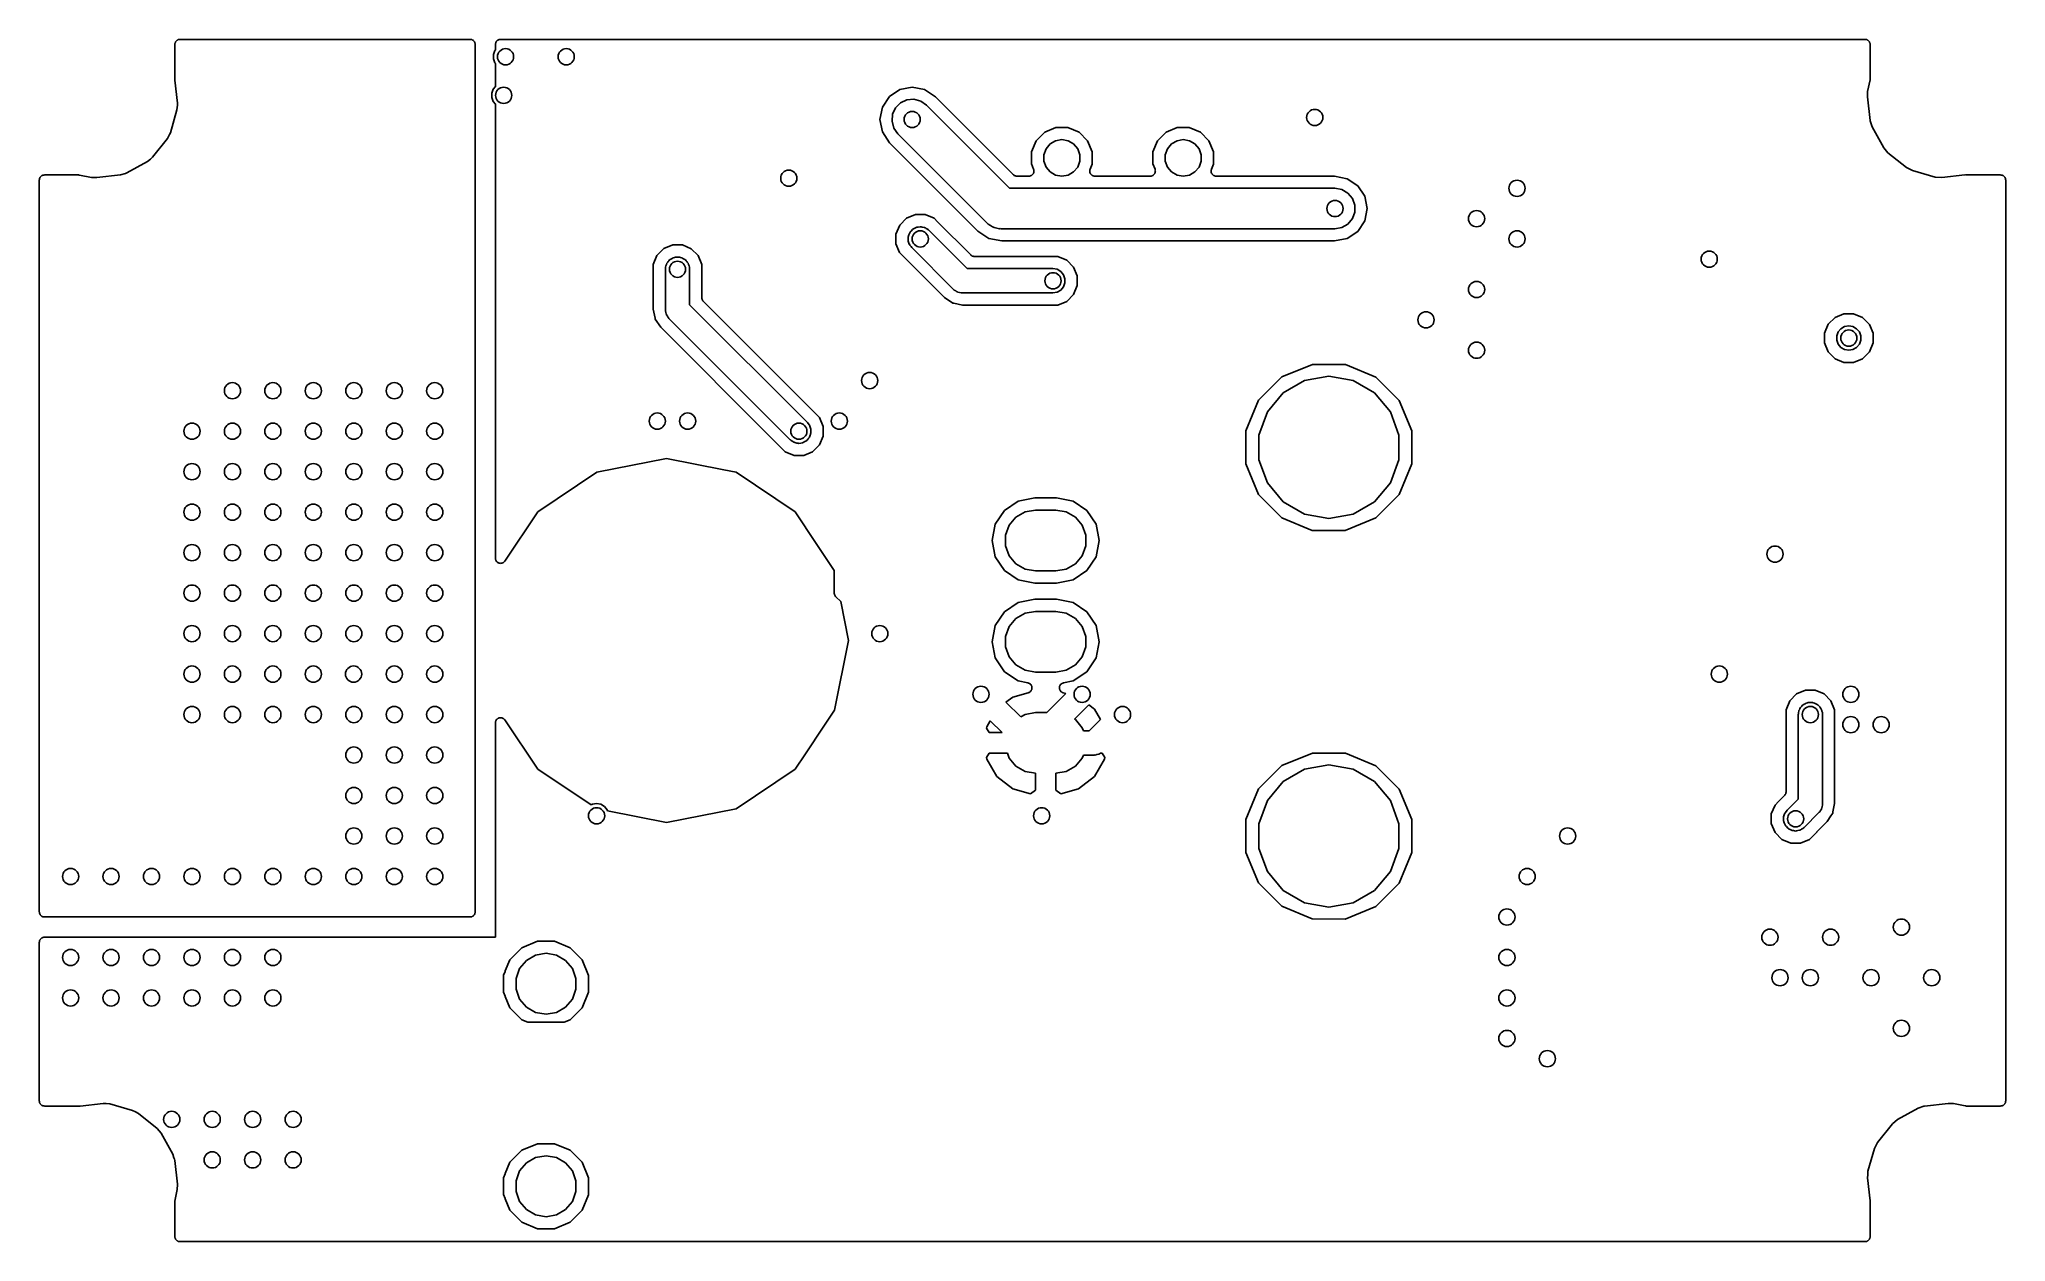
# Model space of a CAD drawing. Extents: x 110.2 to 158.8, y -100 to -70.3.
import ezdxf

# ---------------------------------------------------------------- set-up
doc = ezdxf.new("R2010")
doc.units = 0
doc.header["$MEASUREMENT"] = 0
doc.layers.add('BLACK', color=7, linetype='CONTINUOUS')

msp = doc.modelspace()

# ---------------------------------------------------------------- linework, layer by layer
at = {"layer": 'Black'}
for p, q in [((113.577, -70.4475), (113.579, -70.4365)), ((113.577, -71.3131), (113.577, -70.4475)), ((113.579, -70.4254), (113.582, -70.415)), ((113.579, -70.4365), (113.579, -70.4254)), ((113.582, -70.415), (113.584, -70.404)), ((113.584, -70.404), (113.59, -70.3944)), ((113.59, -70.3944), (113.594, -70.384)), ((113.594, -70.384), (113.601, -70.3755)), ((113.601, -70.3755), (113.606, -70.3658)), ((113.606, -70.3658), (113.615, -70.3587)), ((113.615, -70.3587), (113.622, -70.3502)), ((113.622, -70.3502), (113.632, -70.3446)), ((113.632, -70.3446), (113.64, -70.3375)), ((113.64, -70.3375), (113.651, -70.3337)), ((113.651, -70.3337), (113.66, -70.3281)), ((113.66, -70.3281), (113.671, -70.3262)), ((113.671, -70.3262), (113.682, -70.3224)), ((113.682, -70.3224), (113.693, -70.3224)), ((113.693, -70.3224), (113.704, -70.3205)), ((113.704, -70.3205), (120.873, -70.3205)), ((120.873, -70.3205), (120.884, -70.3224)), ((120.884, -70.3224), (120.895, -70.3224)), ((120.895, -70.3224), (120.905, -70.3262)), ((120.905, -70.3262), (120.916, -70.3281)), ((120.916, -70.3281), (120.926, -70.3337)), ((120.926, -70.3337), (120.936, -70.3375)), ((120.936, -70.3375), (120.945, -70.3446)), ((120.945, -70.3446), (120.955, -70.3502)), ((120.955, -70.3502), (120.962, -70.3587)), ((120.962, -70.3587), (120.97, -70.3658)), ((120.97, -70.3658), (120.976, -70.3755)), ((120.976, -70.3755), (120.983, -70.384)), ((120.983, -70.384), (120.987, -70.3944)), ((120.987, -70.3944), (120.992, -70.404)), ((120.992, -70.404), (120.994, -70.415)), ((120.994, -70.415), (120.998, -70.4254)), ((120.998, -70.4254), (120.998, -70.4365)), ((120.998, -70.4365), (121, -70.4475)), ((121, -70.4475), (121, -91.873)), ((121.5, -70.4475), (121.502, -70.4365)), ((121.5, -70.5866), (121.5, -70.4475)), ((121.502, -70.4254), (121.506, -70.415)), ((121.502, -70.4365), (121.502, -70.4254)), ((121.506, -70.415), (121.508, -70.404)), ((121.508, -70.404), (121.513, -70.3944)), ((121.513, -70.3944), (121.517, -70.384)), ((121.517, -70.384), (121.524, -70.3755)), ((121.524, -70.3755), (121.53, -70.3658)), ((121.53, -70.3658), (121.538, -70.3587)), ((121.538, -70.3587), (121.545, -70.3502)), ((121.545, -70.3502), (121.555, -70.3446)), ((121.555, -70.3446), (121.563, -70.3375)), ((121.563, -70.3375), (121.574, -70.3337)), ((121.574, -70.3337), (121.584, -70.3281)), ((121.584, -70.3281), (121.595, -70.3262)), ((121.595, -70.3262), (121.605, -70.3224)), ((121.605, -70.3224), (121.616, -70.3224)), ((121.616, -70.3224), (121.627, -70.3205)), ((121.627, -70.3205), (155.35, -70.3205)), ((155.35, -70.3205), (155.361, -70.3224)), ((155.361, -70.3224), (155.372, -70.3224)), ((155.372, -70.3224), (155.382, -70.3262)), ((155.382, -70.3262), (155.393, -70.3281)), ((155.393, -70.3281), (155.403, -70.3337)), ((155.403, -70.3337), (155.413, -70.3375)), ((155.413, -70.3375), (155.422, -70.3446)), ((155.422, -70.3446), (155.431, -70.3502)), ((155.431, -70.3502), (155.438, -70.3587)), ((155.438, -70.3587), (155.447, -70.3658)), ((155.447, -70.3658), (155.453, -70.3755)), ((155.453, -70.3755), (155.46, -70.384)), ((155.46, -70.384), (155.463, -70.3944)), ((155.463, -70.3944), (155.469, -70.404)), ((155.469, -70.404), (155.471, -70.415)), ((155.471, -70.415), (155.475, -70.4254)), ((155.475, -70.4254), (155.475, -70.4365)), ((155.475, -70.4365), (155.477, -70.4475)), ((155.477, -70.4475), (155.477, -71.2933)), ((121.453, -70.6977), (121.489, -70.5994)), ((121.453, -70.8023), (121.453, -70.6977)), ((121.489, -70.9006), (121.453, -70.8023)), ((121.489, -70.5994), (121.5, -70.5866)), ((121.5, -70.9134), (121.489, -70.9006)), ((121.5, -71.4864), (121.5, -70.9134)), ((113.578, -71.3203), (113.577, -71.3131)), ((113.578, -71.3275), (113.578, -71.3203)), ((113.643, -71.8988), (113.578, -71.3275)), ((155.474, -71.318), (155.416, -71.6096)), ((155.475, -71.3055), (155.474, -71.318)), ((155.477, -71.2933), (155.475, -71.3055)), ((113.639, -71.9446), (113.643, -71.8988)), ((121.408, -71.652), (121.444, -71.5537)), ((121.408, -71.7566), (121.408, -71.652)), ((121.444, -71.8549), (121.408, -71.7566)), ((121.444, -71.5537), (121.5, -71.4864)), ((121.5, -71.9222), (121.444, -71.8549)), ((121.5, -83.1377), (121.5, -71.9222)), ((131.236, -71.7361), (131.063, -71.9948)), ((131.495, -71.5632), (131.236, -71.7361)), ((131.39, -72.0132), (131.513, -71.8904)), ((131.8, -71.5025), (131.495, -71.5632)), ((131.513, -71.8904), (131.671, -71.817)), ((131.671, -71.817), (131.844, -71.8019)), ((132.105, -71.5632), (131.8, -71.5025)), ((131.844, -71.8019), (132.011, -71.8468)), ((132.011, -71.8468), (132.154, -71.9464)), ((132.375, -71.7432), (132.105, -71.5632)), ((134.294, -73.6628), (132.375, -71.7432)), ((155.416, -71.6812), (155.411, -71.7422)), ((155.411, -71.7422), (155.478, -72.3279)), ((155.416, -71.6707), (155.415, -71.676)), ((155.415, -71.676), (155.416, -71.6812)), ((155.416, -71.6096), (155.416, -71.6707)), ((113.467, -72.626), (113.629, -72.0593)), ((113.629, -72.0593), (113.639, -71.9446)), ((113.639, -71.9446), (113.639, -71.9446)), ((131.063, -71.9948), (131.002, -72.3)), ((131.002, -72.3), (131.063, -72.6052)), ((131.302, -72.3436), (131.317, -72.1706)), ((131.347, -72.5113), (131.302, -72.3436)), ((131.317, -72.1706), (131.39, -72.0132)), ((132.154, -71.9464), (134.207, -74)), ((155.478, -72.3279), (155.48, -72.3341)), ((155.48, -72.3341), (155.48, -72.3341)), ((155.48, -72.3341), (155.527, -72.4813)), ((113.026, -73.2306), (113.393, -72.7692)), ((113.393, -72.7692), (113.445, -72.6674)), ((113.445, -72.6674), (113.467, -72.626)), ((131.063, -72.6052), (131.243, -72.8745)), ((131.243, -72.8745), (133.425, -75.0568)), ((131.446, -72.6536), (131.347, -72.5113)), ((133.646, -74.8536), (131.446, -72.6536)), ((134.865, -72.8246), (134.75, -73.1002)), ((135.076, -72.6138), (134.865, -72.8246)), ((135.351, -72.4999), (135.076, -72.6138)), ((135.21, -72.904), (135.346, -72.8255)), ((135.346, -72.8255), (135.5, -72.7983)), ((135.65, -72.5001), (135.351, -72.4999)), ((135.5, -72.7983), (135.654, -72.8255)), ((135.925, -72.6146), (135.65, -72.5001)), ((135.654, -72.8255), (135.79, -72.904)), ((136.136, -72.8257), (135.925, -72.6146)), ((136.25, -73.1015), (136.136, -72.8257)), ((137.865, -72.8246), (137.75, -73.1002)), ((138.076, -72.6138), (137.865, -72.8246)), ((138.351, -72.4999), (138.076, -72.6138)), ((138.21, -72.904), (138.346, -72.8255)), ((138.346, -72.8255), (138.5, -72.7983)), ((138.65, -72.5001), (138.351, -72.4999)), ((138.5, -72.7983), (138.654, -72.8255)), ((138.925, -72.6146), (138.65, -72.5001)), ((138.654, -72.8255), (138.79, -72.904)), ((139.136, -72.8257), (138.925, -72.6146)), ((139.25, -73.1015), (139.136, -72.8257)), ((155.527, -72.4813), (155.812, -72.9969)), ((112.388, -73.6205), (112.903, -73.3347)), ((112.903, -73.3347), (112.971, -73.2776)), ((112.971, -73.2776), (113.026, -73.2306)), ((112.971, -73.2776), (112.971, -73.2776)), ((134.75, -73.1002), (134.75, -73.3985)), ((135.055, -73.1716), (135.109, -73.0241)), ((135.055, -73.3284), (135.055, -73.1716)), ((135.109, -73.4759), (135.055, -73.3284)), ((135.109, -73.0241), (135.21, -72.904)), ((135.79, -72.904), (135.891, -73.0241)), ((135.891, -73.0241), (135.945, -73.1716)), ((135.945, -73.3284), (135.891, -73.4759)), ((135.945, -73.1716), (135.945, -73.3284)), ((136.25, -73.3998), (136.25, -73.1015)), ((137.75, -73.1002), (137.75, -73.3985)), ((138.055, -73.1716), (138.109, -73.0241)), ((138.055, -73.3284), (138.055, -73.1716)), ((138.109, -73.4759), (138.055, -73.3284)), ((138.109, -73.0241), (138.21, -72.904)), ((138.79, -72.904), (138.891, -73.0241)), ((138.891, -73.0241), (138.945, -73.1716)), ((138.945, -73.3284), (138.891, -73.4759)), ((138.945, -73.1716), (138.945, -73.3284)), ((139.25, -73.3998), (139.25, -73.1015)), ((155.812, -72.9969), (155.917, -73.1199)), ((155.917, -73.1199), (156.378, -73.4868)), ((110.227, -73.7975), (110.229, -73.7865)), ((110.227, -91.873), (110.227, -73.7975)), ((110.229, -73.7754), (110.232, -73.765)), ((110.229, -73.7865), (110.229, -73.7754)), ((110.232, -73.765), (110.234, -73.754)), ((110.234, -73.754), (110.24, -73.7444)), ((110.24, -73.7444), (110.244, -73.734)), ((110.244, -73.734), (110.251, -73.7255)), ((110.251, -73.7255), (110.256, -73.7158)), ((110.256, -73.7158), (110.265, -73.7087)), ((110.265, -73.7087), (110.272, -73.7002)), ((110.272, -73.7002), (110.282, -73.6946)), ((110.282, -73.6946), (110.29, -73.6875)), ((110.29, -73.6875), (110.301, -73.6837)), ((110.301, -73.6837), (110.31, -73.6781)), ((110.31, -73.6781), (110.321, -73.6762)), ((110.321, -73.6762), (110.332, -73.6724)), ((110.332, -73.6724), (110.343, -73.6724)), ((110.343, -73.6724), (110.354, -73.6705)), ((110.354, -73.6705), (111.199, -73.6705)), ((111.199, -73.6705), (111.212, -73.6726)), ((111.212, -73.6726), (111.224, -73.6729)), ((111.224, -73.6729), (111.516, -73.7309)), ((111.516, -73.7309), (111.577, -73.7309)), ((111.577, -73.7309), (111.582, -73.7318)), ((111.582, -73.7318), (111.587, -73.7313)), ((111.587, -73.7313), (111.648, -73.7364)), ((111.648, -73.7364), (112.234, -73.6696)), ((112.234, -73.6696), (112.356, -73.6305)), ((112.356, -73.6305), (112.388, -73.6205)), ((112.356, -73.6305), (112.356, -73.6305)), ((134.299, -73.666), (134.294, -73.6628)), ((134.302, -73.6703), (134.299, -73.666)), ((134.317, -73.6786), (134.302, -73.6703)), ((134.33, -73.6881), (134.317, -73.6786)), ((134.336, -73.6895), (134.33, -73.6881)), ((134.341, -73.6923), (134.336, -73.6895)), ((134.357, -73.6952), (134.341, -73.6923)), ((134.373, -73.6995), (134.357, -73.6952)), ((134.378, -73.699), (134.373, -73.6995)), ((134.384, -73.7), (134.378, -73.699)), ((134.685, -73.7), (134.384, -73.7)), ((134.698, -73.6976), (134.685, -73.7)), ((134.712, -73.697), (134.698, -73.6976)), ((134.72, -73.6938), (134.712, -73.697)), ((134.728, -73.6923), (134.72, -73.6938)), ((134.74, -73.6854), (134.728, -73.6923)), ((134.753, -73.6802), (134.74, -73.6854)), ((134.75, -73.3985), (134.802, -73.5245)), ((134.759, -73.6745), (134.753, -73.6802)), ((134.766, -73.6703), (134.759, -73.6745)), ((134.775, -73.6597), (134.766, -73.6703)), ((134.785, -73.6504), (134.775, -73.6597)), ((134.789, -73.6429), (134.785, -73.6504)), ((134.795, -73.6365), (134.789, -73.6429)), ((134.799, -73.6235), (134.795, -73.6365)), ((134.806, -73.6113), (134.799, -73.6235)), ((134.802, -73.5245), (134.805, -73.538)), ((134.805, -73.538), (134.81, -73.5509)), ((134.807, -73.603), (134.806, -73.6113)), ((134.81, -73.5951), (134.807, -73.603)), ((134.81, -73.5509), (134.81, -73.5594)), ((134.81, -73.5594), (134.811, -73.5676)), ((134.811, -73.5676), (134.81, -73.5812)), ((134.81, -73.5812), (134.81, -73.5951)), ((135.21, -73.596), (135.109, -73.4759)), ((135.346, -73.6745), (135.21, -73.596)), ((135.5, -73.7017), (135.346, -73.6745)), ((135.654, -73.6745), (135.5, -73.7017)), ((135.79, -73.596), (135.654, -73.6745)), ((135.891, -73.4759), (135.79, -73.596)), ((136.189, -73.5673), (136.19, -73.5593)), ((136.19, -73.5811), (136.189, -73.5673)), ((136.19, -73.5509), (136.195, -73.5379)), ((136.19, -73.5593), (136.19, -73.5509)), ((136.19, -73.5951), (136.19, -73.5811)), ((136.193, -73.6029), (136.19, -73.5951)), ((136.194, -73.6111), (136.193, -73.6029)), ((136.201, -73.6234), (136.194, -73.6111)), ((136.195, -73.5379), (136.198, -73.5243)), ((136.198, -73.5243), (136.25, -73.3998)), ((136.205, -73.6365), (136.201, -73.6234)), ((136.211, -73.6429), (136.205, -73.6365)), ((136.215, -73.6502), (136.211, -73.6429)), ((136.225, -73.6596), (136.215, -73.6502)), ((136.234, -73.6703), (136.225, -73.6596)), ((136.241, -73.6744), (136.234, -73.6703)), ((136.247, -73.6801), (136.241, -73.6744)), ((136.26, -73.6854), (136.247, -73.6801)), ((136.272, -73.6923), (136.26, -73.6854)), ((136.28, -73.6938), (136.272, -73.6923)), ((136.288, -73.697), (136.28, -73.6938)), ((136.302, -73.6976), (136.288, -73.697)), ((136.315, -73.7), (136.302, -73.6976)), ((137.685, -73.7), (136.315, -73.7)), ((137.698, -73.6976), (137.685, -73.7)), ((137.712, -73.697), (137.698, -73.6976)), ((137.72, -73.6938), (137.712, -73.697)), ((137.728, -73.6923), (137.72, -73.6938)), ((137.74, -73.6854), (137.728, -73.6923)), ((137.753, -73.6802), (137.74, -73.6854)), ((137.75, -73.3985), (137.802, -73.5245)), ((137.759, -73.6745), (137.753, -73.6802)), ((137.766, -73.6703), (137.759, -73.6745)), ((137.775, -73.6597), (137.766, -73.6703)), ((137.785, -73.6504), (137.775, -73.6597)), ((137.789, -73.6429), (137.785, -73.6504)), ((137.795, -73.6365), (137.789, -73.6429)), ((137.799, -73.6235), (137.795, -73.6365)), ((137.806, -73.6113), (137.799, -73.6235)), ((137.802, -73.5245), (137.805, -73.538)), ((137.805, -73.538), (137.81, -73.5509)), ((137.807, -73.603), (137.806, -73.6113)), ((137.81, -73.5951), (137.807, -73.603)), ((137.81, -73.5509), (137.81, -73.5594)), ((137.81, -73.5594), (137.811, -73.5676)), ((137.811, -73.5676), (137.81, -73.5812)), ((137.81, -73.5812), (137.81, -73.5951)), ((138.21, -73.596), (138.109, -73.4759)), ((138.346, -73.6745), (138.21, -73.596)), ((138.5, -73.7017), (138.346, -73.6745)), ((138.654, -73.6745), (138.5, -73.7017)), ((138.79, -73.596), (138.654, -73.6745)), ((138.891, -73.4759), (138.79, -73.596)), ((139.189, -73.5673), (139.19, -73.5593)), ((139.19, -73.5811), (139.189, -73.5673)), ((139.19, -73.5509), (139.195, -73.5379)), ((139.19, -73.5593), (139.19, -73.5509)), ((139.19, -73.5951), (139.19, -73.5811)), ((139.193, -73.6029), (139.19, -73.5951)), ((139.194, -73.6111), (139.193, -73.6029)), ((139.201, -73.6234), (139.194, -73.6111)), ((139.195, -73.5379), (139.198, -73.5243)), ((139.198, -73.5243), (139.25, -73.3998)), ((139.205, -73.6365), (139.201, -73.6234)), ((139.211, -73.6429), (139.205, -73.6365)), ((139.215, -73.6502), (139.211, -73.6429)), ((139.225, -73.6596), (139.215, -73.6502)), ((139.234, -73.6703), (139.225, -73.6596)), ((139.241, -73.6744), (139.234, -73.6703)), ((139.247, -73.6801), (139.241, -73.6744)), ((139.26, -73.6854), (139.247, -73.6801)), ((139.272, -73.6923), (139.26, -73.6854)), ((139.28, -73.6938), (139.272, -73.6923)), ((139.288, -73.697), (139.28, -73.6938)), ((139.302, -73.6976), (139.288, -73.697)), ((139.315, -73.7), (139.302, -73.6976)), ((142.237, -73.7), (139.315, -73.7)), ((142.555, -73.7632), (142.237, -73.7)), ((142.814, -73.9361), (142.555, -73.7632)), ((156.378, -73.4868), (156.407, -73.5018)), ((156.407, -73.5018), (156.407, -73.5018)), ((156.407, -73.5018), (156.521, -73.5606)), ((156.521, -73.5606), (157.088, -73.7231)), ((157.088, -73.7231), (157.091, -73.7233)), ((157.091, -73.7233), (157.091, -73.7233)), ((157.091, -73.7233), (157.248, -73.7364)), ((157.248, -73.7364), (157.82, -73.6713)), ((157.82, -73.6713), (157.827, -73.6717)), ((157.827, -73.6717), (157.834, -73.6705)), ((157.834, -73.6705), (158.7, -73.6705)), ((158.7, -73.6705), (158.711, -73.6724)), ((158.711, -73.6724), (158.722, -73.6724)), ((158.722, -73.6724), (158.732, -73.6762)), ((158.732, -73.6762), (158.743, -73.6781)), ((158.743, -73.6781), (158.753, -73.6837)), ((158.753, -73.6837), (158.763, -73.6875)), ((158.763, -73.6875), (158.772, -73.6946)), ((158.772, -73.6946), (158.781, -73.7002)), ((158.781, -73.7002), (158.788, -73.7087)), ((158.788, -73.7087), (158.797, -73.7158)), ((158.797, -73.7158), (158.803, -73.7255)), ((158.803, -73.7255), (158.81, -73.734)), ((158.81, -73.734), (158.813, -73.7444)), ((158.813, -73.7444), (158.819, -73.754)), ((158.819, -73.754), (158.821, -73.765)), ((158.821, -73.765), (158.825, -73.7754)), ((158.825, -73.7754), (158.825, -73.7865)), ((158.825, -73.7865), (158.827, -73.7975)), ((158.827, -73.7975), (158.827, -96.5435)), ((134.207, -74), (142.25, -74)), ((142.25, -74), (142.421, -74.0302)), ((142.421, -74.0302), (142.571, -74.117)), ((142.571, -74.117), (142.683, -74.25)), ((142.683, -74.25), (142.742, -74.4132)), ((142.987, -74.1948), (142.814, -73.9361)), ((143.048, -74.5), (142.987, -74.1948)), ((131.661, -74.741), (131.492, -74.9097)), ((131.881, -74.6499), (131.661, -74.741)), ((132, -74.65), (131.881, -74.6499)), ((132.12, -74.6501), (132, -74.65)), ((132, -74.65), (132, -74.65)), ((132.34, -74.7416), (132.12, -74.6501)), ((132.424, -74.8257), (132.34, -74.7416)), ((133.246, -75.6474), (132.424, -74.8257)), ((132.424, -74.8257), (132.424, -74.8257)), ((132.424, -74.8257), (132.424, -74.8257)), ((142.683, -74.75), (142.571, -74.883)), ((142.742, -74.5868), (142.683, -74.75)), ((142.742, -74.4132), (142.742, -74.5868)), ((142.814, -75.0639), (142.987, -74.8052)), ((142.987, -74.8052), (143.048, -74.5)), ((131.492, -74.9097), (131.4, -75.1301)), ((131.4, -75.1301), (131.4, -75.3688)), ((131.701, -75.2761), (131.703, -75.25)), ((131.703, -75.2847), (131.701, -75.2761)), ((131.703, -75.1977), (131.709, -75.1812)), ((131.703, -75.25), (131.703, -75.1977)), ((131.703, -75.3023), (131.703, -75.2847)), ((131.721, -75.3514), (131.703, -75.3023)), ((131.709, -75.1812), (131.71, -75.1724)), ((131.71, -75.1724), (131.721, -75.1486)), ((131.721, -75.1486), (131.739, -75.0994)), ((131.739, -75.0994), (131.751, -75.0859)), ((131.751, -75.0859), (131.754, -75.0779)), ((131.754, -75.0779), (131.773, -75.0594)), ((131.773, -75.0594), (131.806, -75.0193)), ((131.806, -75.0193), (131.822, -75.0105)), ((131.822, -75.0105), (131.828, -75.0043)), ((131.828, -75.0043), (131.852, -74.9932)), ((131.852, -74.9932), (131.897, -74.967)), ((131.897, -74.967), (131.914, -74.964)), ((131.914, -74.964), (131.922, -74.9602)), ((131.922, -74.9602), (131.948, -74.9579)), ((131.948, -74.9579), (132, -74.9489)), ((132, -74.9489), (132.017, -74.9519)), ((132.017, -74.9519), (132.026, -74.9511)), ((132.026, -74.9511), (132.051, -74.9579)), ((132.051, -74.9579), (132.103, -74.967)), ((132.103, -74.967), (132.118, -74.9758)), ((132.118, -74.9758), (132.127, -74.9781)), ((132.127, -74.9781), (132.148, -74.9932)), ((132.148, -74.9932), (132.194, -75.0193)), ((132.194, -75.0193), (132.205, -75.0328)), ((132.205, -75.0328), (132.212, -75.0379)), ((132.212, -75.0379), (133.159, -75.9846)), ((133.425, -75.0568), (133.695, -75.2368)), ((133.664, -74.8662), (133.646, -74.8536)), ((133.679, -74.883), (133.664, -74.8662)), ((133.735, -74.9157), (133.679, -74.883)), ((133.695, -75.2368), (134.013, -75.3)), ((133.789, -74.9532), (133.735, -74.9157)), ((133.81, -74.9588), (133.789, -74.9532)), ((133.829, -74.9698), (133.81, -74.9588)), ((133.893, -74.9812), (133.829, -74.9698)), ((133.956, -74.9981), (133.893, -74.9812)), ((133.978, -74.9962), (133.956, -74.9981)), ((134, -75), (133.978, -74.9962)), ((142.25, -75), (134, -75)), ((134.013, -75.3), (142.237, -75.3)), ((142.237, -75.3), (142.555, -75.2368)), ((142.421, -74.9698), (142.25, -75)), ((142.571, -74.883), (142.421, -74.9698)), ((142.555, -75.2368), (142.814, -75.0639)), ((125.492, -75.6597), (125.4, -75.8801)), ((125.661, -75.491), (125.492, -75.6597)), ((125.881, -75.3999), (125.661, -75.491)), ((125.76, -75.8243), (125.77, -75.8072)), ((125.77, -75.8072), (125.785, -75.7945)), ((125.785, -75.7945), (125.806, -75.7693)), ((125.806, -75.7693), (125.835, -75.7529)), ((125.835, -75.7529), (125.85, -75.7402)), ((125.85, -75.7402), (125.869, -75.7334)), ((125.869, -75.7334), (125.897, -75.717)), ((126.12, -75.4001), (125.881, -75.3999)), ((125.897, -75.717), (125.929, -75.7113)), ((125.929, -75.7113), (125.948, -75.7046)), ((125.948, -75.7046), (125.968, -75.7046)), ((125.968, -75.7046), (126, -75.6989)), ((126, -75.6989), (126.032, -75.7046)), ((126.032, -75.7046), (126.052, -75.7046)), ((126.052, -75.7046), (126.071, -75.7113)), ((126.071, -75.7113), (126.103, -75.717)), ((126.103, -75.717), (126.131, -75.7334)), ((126.34, -75.4916), (126.12, -75.4001)), ((126.131, -75.7334), (126.15, -75.7402)), ((126.15, -75.7402), (126.165, -75.7529)), ((126.165, -75.7529), (126.194, -75.7693)), ((126.194, -75.7693), (126.215, -75.7945)), ((126.215, -75.7945), (126.23, -75.8072)), ((126.23, -75.8072), (126.24, -75.8243)), ((126.509, -75.6606), (126.34, -75.4916)), ((126.6, -75.8812), (126.509, -75.6606)), ((131.4, -75.3688), (131.491, -75.5894)), ((131.491, -75.5894), (131.674, -75.7726)), ((131.674, -75.7726), (131.674, -75.7726)), ((131.674, -75.7726), (131.674, -75.7726)), ((131.674, -75.7726), (131.677, -75.7759)), ((131.677, -75.7759), (131.678, -75.7763)), ((131.678, -75.7763), (132.601, -76.7)), ((131.728, -75.3768), (131.721, -75.3514)), ((131.733, -75.384), (131.728, -75.3768)), ((131.739, -75.4006), (131.733, -75.384)), ((131.773, -75.4406), (131.739, -75.4006)), ((131.788, -75.4621), (131.773, -75.4406)), ((132.822, -76.4967), (131.788, -75.4621)), ((133.25, -75.6506), (133.246, -75.6474)), ((133.254, -75.6549), (133.25, -75.6506)), ((133.268, -75.6632), (133.254, -75.6549)), ((133.282, -75.6727), (133.268, -75.6632)), ((133.287, -75.6741), (133.282, -75.6727)), ((133.292, -75.6769), (133.287, -75.6741)), ((133.309, -75.6798), (133.292, -75.6769)), ((133.325, -75.6841), (133.309, -75.6798)), ((133.33, -75.6836), (133.325, -75.6841)), ((133.336, -75.6846), (133.33, -75.6836)), ((135.135, -75.6846), (133.336, -75.6846)), ((135.136, -75.6844), (135.135, -75.6846)), ((135.141, -75.6845), (135.136, -75.6844)), ((135.4, -75.6847), (135.141, -75.6845)), ((135.141, -75.6845), (135.141, -75.6845)), ((135.141, -75.6845), (135.141, -75.6845)), ((135.62, -75.7762), (135.4, -75.6847)), ((135.789, -75.9451), (135.62, -75.7762)), ((125.4, -75.8801), (125.4, -76.1388)), ((125.4, -76.1388), (125.4, -76.1389)), ((125.4, -76.1389), (125.4, -76.1389)), ((125.4, -76.1389), (125.4, -76.1436)), ((125.4, -76.1436), (125.4, -76.1443)), ((125.4, -76.1443), (125.4, -76.9875)), ((125.7, -76), (125.703, -75.9806)), ((125.7, -77), (125.7, -76)), ((125.703, -75.9477), (125.715, -75.9168)), ((125.703, -75.9806), (125.703, -75.9477)), ((125.715, -75.9168), (125.718, -75.8974)), ((125.718, -75.8974), (125.728, -75.8803)), ((125.728, -75.8803), (125.739, -75.8494)), ((125.739, -75.8494), (125.76, -75.8243)), ((126.24, -75.8243), (126.261, -75.8494)), ((126.261, -75.8494), (126.272, -75.8803)), ((126.272, -75.8803), (126.282, -75.8974)), ((126.282, -75.8974), (126.285, -75.9168)), ((126.285, -75.9168), (126.297, -75.9477)), ((126.297, -75.9477), (126.297, -75.9806)), ((126.297, -75.9806), (126.3, -76)), ((126.3, -76), (126.3, -76.8757)), ((126.6, -76.0005), (126.6, -75.8812)), ((126.6, -76.0006), (126.6, -76.0005)), ((126.6, -76.6989), (126.6, -76.0006)), ((126.6, -76.0006), (126.6, -76.0006)), ((133.159, -75.9846), (135.273, -75.9846)), ((135.273, -75.9846), (135.28, -75.9834)), ((135.28, -75.9834), (135.383, -76.0016)), ((135.383, -76.0016), (135.473, -76.0539)), ((135.473, -76.0539), (135.54, -76.134)), ((135.54, -76.134), (135.576, -76.2323)), ((135.576, -76.2323), (135.576, -76.3369)), ((135.88, -76.1657), (135.789, -75.9451)), ((135.88, -76.4044), (135.88, -76.1657)), ((126.601, -76.7044), (126.6, -76.6989)), ((126.6, -76.7099), (126.601, -76.7044)), ((126.605, -76.726), (126.6, -76.7099)), ((126.608, -76.7423), (126.605, -76.726)), ((126.61, -76.7471), (126.608, -76.7423)), ((126.612, -76.7525), (126.61, -76.7471)), ((126.621, -76.7661), (126.612, -76.7525)), ((126.63, -76.7805), (126.621, -76.7661)), ((126.634, -76.7841), (126.63, -76.7805)), ((126.637, -76.7887), (126.634, -76.7841)), ((132.601, -76.7), (132.806, -76.8366)), ((132.833, -76.5043), (132.822, -76.4967)), ((132.842, -76.5144), (132.833, -76.5043)), ((132.876, -76.534), (132.842, -76.5144)), ((132.908, -76.5565), (132.876, -76.534)), ((132.921, -76.5599), (132.908, -76.5565)), ((132.932, -76.5665), (132.921, -76.5599)), ((132.971, -76.5733), (132.932, -76.5665)), ((133.008, -76.5834), (132.971, -76.5733)), ((133.022, -76.5823), (133.008, -76.5834)), ((133.035, -76.5846), (133.022, -76.5823)), ((135.273, -76.5846), (133.035, -76.5846)), ((135.28, -76.5857), (135.273, -76.5846)), ((135.383, -76.5676), (135.28, -76.5857)), ((135.473, -76.5153), (135.383, -76.5676)), ((135.54, -76.4351), (135.473, -76.5153)), ((135.576, -76.3369), (135.54, -76.4351)), ((135.619, -76.7935), (135.788, -76.6249)), ((135.788, -76.6249), (135.88, -76.4044)), ((125.4, -76.9875), (125.444, -77.2073)), ((125.444, -77.2073), (125.444, -77.2073)), ((125.444, -77.2073), (125.448, -77.2287)), ((125.448, -77.2287), (125.585, -77.4331)), ((125.702, -77.013), (125.7, -77)), ((125.701, -77.0261), (125.702, -77.013)), ((125.711, -77.064), (125.701, -77.0261)), ((125.718, -77.1026), (125.711, -77.064)), ((125.725, -77.114), (125.718, -77.1026)), ((125.728, -77.1268), (125.725, -77.114)), ((125.751, -77.1589), (125.728, -77.1268)), ((125.77, -77.1928), (125.751, -77.1589)), ((125.78, -77.2013), (125.77, -77.1928)), ((125.788, -77.2121), (125.78, -77.2013)), ((128.788, -80.2121), (125.788, -77.2121)), ((126.3, -76.8757), (129.212, -79.7879)), ((127.782, -77.9338), (126.637, -76.7887)), ((132.806, -76.8366), (132.827, -76.8409)), ((132.827, -76.8409), (133.047, -76.8846)), ((133.047, -76.8846), (135.279, -76.8846)), ((135.279, -76.8846), (135.279, -76.8846)), ((135.279, -76.8846), (135.279, -76.8846)), ((135.279, -76.8846), (135.398, -76.8847)), ((135.398, -76.8847), (135.619, -76.7935)), ((154.611, -77.191), (154.442, -77.3597)), ((154.831, -77.0999), (154.611, -77.191)), ((155.07, -77.1001), (154.831, -77.0999)), ((155.29, -77.1916), (155.07, -77.1001)), ((155.459, -77.3606), (155.29, -77.1916)), ((125.585, -77.4331), (128.276, -80.1243)), ((154.442, -77.3597), (154.35, -77.5801)), ((154.35, -77.5801), (154.35, -77.8188)), ((154.653, -77.6477), (154.689, -77.5494)), ((154.653, -77.7523), (154.653, -77.6477)), ((154.689, -77.8506), (154.653, -77.7523)), ((154.689, -77.5494), (154.756, -77.4693)), ((154.756, -77.4693), (154.847, -77.417)), ((154.847, -77.417), (154.95, -77.3989)), ((154.95, -77.3989), (155.053, -77.417)), ((155.053, -77.417), (155.144, -77.4693)), ((155.144, -77.4693), (155.211, -77.5494)), ((155.211, -77.5494), (155.247, -77.6477)), ((155.247, -77.7523), (155.211, -77.8506)), ((155.247, -77.6477), (155.247, -77.7523)), ((155.55, -77.5812), (155.459, -77.3606)), ((155.55, -77.8199), (155.55, -77.5812)), ((129.124, -79.2757), (127.782, -77.9338)), ((127.782, -77.9338), (127.782, -77.9338)), ((154.35, -77.8188), (154.441, -78.0394)), ((154.441, -78.0394), (154.61, -78.2084)), ((154.61, -78.2084), (154.83, -78.2999)), ((154.756, -77.9307), (154.689, -77.8506)), ((154.847, -77.983), (154.756, -77.9307)), ((154.95, -78.0011), (154.847, -77.983)), ((155.053, -77.983), (154.95, -78.0011)), ((155.144, -77.9307), (155.053, -77.983)), ((155.069, -78.3001), (155.289, -78.209)), ((155.211, -77.8506), (155.144, -77.9307)), ((155.289, -78.209), (155.458, -78.0403)), ((155.458, -78.0403), (155.55, -77.8199)), ((140.94, -78.6611), (140.363, -79.2373)), ((141.694, -78.3496), (140.94, -78.6611)), ((141.499, -78.7493), (142.1, -78.6433)), ((142.51, -78.3504), (141.694, -78.3496)), ((142.1, -78.6433), (142.701, -78.7493)), ((143.263, -78.6631), (142.51, -78.3504)), ((143.839, -79.2403), (143.263, -78.6631)), ((154.83, -78.2999), (155.069, -78.3001)), ((140.579, -79.5217), (140.971, -79.0543)), ((140.971, -79.0543), (141.499, -78.7493)), ((142.701, -78.7493), (143.229, -79.0543)), ((143.229, -79.0543), (143.621, -79.5217)), ((129.322, -79.4737), (129.124, -79.2757)), ((129.323, -79.4741), (129.322, -79.4737)), ((129.326, -79.4775), (129.323, -79.4741)), ((129.509, -79.6606), (129.326, -79.4775)), ((129.326, -79.4775), (129.326, -79.4775)), ((129.326, -79.4775), (129.326, -79.4775)), ((129.6, -79.8812), (129.509, -79.6606)), ((140.363, -79.2373), (140.05, -79.9904)), ((140.37, -80.095), (140.579, -79.5217)), ((143.621, -79.5217), (143.83, -80.095)), ((144.15, -79.994), (143.839, -79.2403)), ((128.276, -80.1243), (128.276, -80.1243)), ((128.276, -80.1243), (128.575, -80.4238)), ((129.212, -79.7879), (129.227, -79.8094)), ((129.227, -79.8094), (129.261, -79.8494)), ((129.246, -80.1721), (129.227, -80.1906)), ((129.249, -80.1641), (129.246, -80.1721)), ((129.261, -80.1506), (129.249, -80.1641)), ((129.261, -79.8494), (129.267, -79.866)), ((129.279, -80.1014), (129.261, -80.1506)), ((129.267, -79.866), (129.272, -79.8732)), ((129.272, -79.8732), (129.279, -79.8986)), ((129.279, -79.8986), (129.297, -79.9477)), ((129.29, -80.0776), (129.279, -80.1014)), ((129.291, -80.0688), (129.29, -80.0776)), ((129.297, -80.0523), (129.291, -80.0688)), ((129.297, -79.9477), (129.297, -79.9653)), ((129.297, -79.9653), (129.299, -79.9739)), ((129.299, -79.9739), (129.297, -80)), ((129.297, -80), (129.297, -80.0523)), ((129.508, -80.3403), (129.6, -80.1199)), ((129.6, -80.1199), (129.6, -79.8812)), ((140.05, -79.9904), (140.05, -80.806)), ((140.37, -80.705), (140.37, -80.095)), ((143.83, -80.095), (143.83, -80.705)), ((144.15, -80.8096), (144.15, -79.994)), ((125.727, -80.673), (124.006, -81.0153)), ((127.148, -80.9557), (125.727, -80.673)), ((128.575, -80.4238), (128.575, -80.4239)), ((128.575, -80.4239), (128.575, -80.4239)), ((128.575, -80.4239), (128.66, -80.5084)), ((128.66, -80.5084), (128.88, -80.5999)), ((128.795, -80.2172), (128.788, -80.2121)), ((128.806, -80.2307), (128.795, -80.2172)), ((128.852, -80.2568), (128.806, -80.2307)), ((128.873, -80.2719), (128.852, -80.2568)), ((128.882, -80.2742), (128.873, -80.2719)), ((128.88, -80.5999), (129, -80.6)), ((128.897, -80.283), (128.882, -80.2742)), ((128.949, -80.2921), (128.897, -80.283)), ((128.974, -80.2989), (128.949, -80.2921)), ((128.983, -80.2981), (128.974, -80.2989)), ((129, -80.3011), (128.983, -80.2981)), ((129.052, -80.2921), (129, -80.3011)), ((129, -80.6), (129, -80.6)), ((129, -80.6), (129.119, -80.6001)), ((129.078, -80.2898), (129.052, -80.2921)), ((129.086, -80.286), (129.078, -80.2898)), ((129.103, -80.283), (129.086, -80.286)), ((129.148, -80.2568), (129.103, -80.283)), ((129.119, -80.6001), (129.339, -80.509)), ((129.172, -80.2457), (129.148, -80.2568)), ((129.178, -80.2395), (129.172, -80.2457)), ((129.194, -80.2307), (129.178, -80.2395)), ((129.227, -80.1906), (129.194, -80.2307)), ((129.339, -80.509), (129.508, -80.3403)), ((124.006, -81.0153), (122.546, -81.9902)), ((127.448, -81.0153), (127.148, -80.9557)), ((128.907, -81.9902), (127.448, -81.0153)), ((140.05, -80.806), (140.361, -81.5597)), ((140.579, -81.2783), (140.37, -80.705)), ((143.83, -80.705), (143.621, -81.2783)), ((143.837, -81.5627), (144.15, -80.8096)), ((140.361, -81.5597), (140.937, -82.1369)), ((140.971, -81.7457), (140.579, -81.2783)), ((143.621, -81.2783), (143.229, -81.7457)), ((143.26, -82.1389), (143.837, -81.5627)), ((122.546, -81.9902), (121.733, -83.2083)), ((129.428, -82.7706), (128.907, -81.9902)), ((134.081, -81.9593), (133.854, -82.2991)), ((134.421, -81.7322), (134.081, -81.9593)), ((134.197, -82.325), (134.364, -82.1255)), ((134.364, -82.1255), (134.59, -81.9952)), ((134.835, -81.65), (134.421, -81.7322)), ((134.59, -81.9952), (134.846, -81.95)), ((135.365, -81.65), (134.835, -81.65)), ((134.846, -81.95), (135.354, -81.95)), ((135.354, -81.95), (135.61, -81.9952)), ((135.779, -81.7322), (135.365, -81.65)), ((135.61, -81.9952), (135.836, -82.1255)), ((136.119, -81.9593), (135.779, -81.7322)), ((135.836, -82.1255), (136.003, -82.325)), ((136.346, -82.2991), (136.119, -81.9593)), ((141.499, -82.0507), (140.971, -81.7457)), ((142.1, -82.1567), (141.499, -82.0507)), ((142.701, -82.0507), (142.1, -82.1567)), ((143.229, -81.7457), (142.701, -82.0507)), ((133.854, -82.2991), (133.775, -82.7)), ((134.108, -82.5698), (134.197, -82.325)), ((134.108, -82.8302), (134.108, -82.5698)), ((136.003, -82.325), (136.092, -82.5698)), ((136.092, -82.5698), (136.092, -82.8302)), ((136.425, -82.7), (136.346, -82.2991)), ((140.937, -82.1369), (141.69, -82.4496)), ((141.69, -82.4496), (142.506, -82.4504)), ((142.506, -82.4504), (143.26, -82.1389)), ((129.875, -83.4391), (129.428, -82.7706)), ((129.428, -82.7706), (129.428, -82.7706)), ((133.775, -82.7), (133.854, -83.1009)), ((133.854, -83.1009), (134.081, -83.4407)), ((134.197, -83.075), (134.108, -82.8302)), ((134.364, -83.2745), (134.197, -83.075)), ((136.003, -83.075), (135.836, -83.2745)), ((136.092, -82.8302), (136.003, -83.075)), ((136.119, -83.4407), (136.346, -83.1009)), ((136.346, -83.1009), (136.425, -82.7)), ((121.501, -83.1446), (121.5, -83.1377)), ((121.501, -83.1516), (121.501, -83.1446)), ((121.505, -83.1662), (121.501, -83.1516)), ((121.508, -83.1812), (121.505, -83.1662)), ((121.511, -83.1872), (121.508, -83.1812)), ((121.513, -83.1939), (121.511, -83.1872)), ((121.522, -83.2062), (121.513, -83.1939)), ((121.53, -83.2194), (121.522, -83.2062)), ((121.535, -83.2239), (121.53, -83.2194)), ((121.539, -83.2295), (121.535, -83.2239)), ((121.552, -83.2379), (121.539, -83.2295)), ((121.563, -83.2477), (121.552, -83.2379)), ((121.57, -83.2501), (121.563, -83.2477)), ((121.576, -83.254), (121.57, -83.2501)), ((121.591, -83.2576), (121.576, -83.254)), ((121.605, -83.2628), (121.591, -83.2576)), ((121.612, -83.2628), (121.605, -83.2628)), ((121.619, -83.2645), (121.612, -83.2628)), ((121.634, -83.2628), (121.619, -83.2645)), ((121.649, -83.2628), (121.634, -83.2628)), ((121.656, -83.2604), (121.649, -83.2628)), ((121.663, -83.2597), (121.656, -83.2604)), ((121.676, -83.2529), (121.663, -83.2597)), ((121.691, -83.2477), (121.676, -83.2529)), ((121.696, -83.2433), (121.691, -83.2477)), ((121.702, -83.2402), (121.696, -83.2433)), ((121.713, -83.2292), (121.702, -83.2402)), ((121.724, -83.2194), (121.713, -83.2292)), ((121.728, -83.2133), (121.724, -83.2194)), ((121.733, -83.2083), (121.728, -83.2133)), ((129.875, -84), (129.875, -83.4391)), ((134.081, -83.4407), (134.421, -83.6678)), ((134.59, -83.4048), (134.364, -83.2745)), ((134.846, -83.45), (134.59, -83.4048)), ((135.354, -83.45), (134.846, -83.45)), ((135.61, -83.4048), (135.354, -83.45)), ((135.836, -83.2745), (135.61, -83.4048)), ((135.779, -83.6678), (136.119, -83.4407)), ((129.876, -84.0054), (129.875, -84)), ((129.875, -84.0109), (129.876, -84.0054)), ((129.88, -84.0267), (129.875, -84.0109)), ((129.883, -84.0428), (129.88, -84.0267)), ((129.885, -84.0475), (129.883, -84.0428)), ((129.887, -84.0528), (129.885, -84.0475)), ((129.896, -84.0662), (129.887, -84.0528)), ((129.904, -84.0803), (129.896, -84.0662)), ((134.421, -83.6678), (134.835, -83.75)), ((134.835, -83.75), (135.365, -83.75)), ((135.365, -83.75), (135.779, -83.6678)), ((129.908, -84.0839), (129.904, -84.0803)), ((129.912, -84.0884), (129.908, -84.0839)), ((130.033, -84.2099), (129.912, -84.0884)), ((130.224, -85.1705), (130.033, -84.2099)), ((134.081, -84.4593), (133.854, -84.7991)), ((134.421, -84.2322), (134.081, -84.4593)), ((134.364, -84.6255), (134.59, -84.4952)), ((134.835, -84.15), (134.421, -84.2322)), ((134.59, -84.4952), (134.846, -84.45)), ((135.365, -84.15), (134.835, -84.15)), ((134.846, -84.45), (135.354, -84.45)), ((135.354, -84.45), (135.61, -84.4952)), ((135.779, -84.2322), (135.365, -84.15)), ((135.61, -84.4952), (135.836, -84.6255)), ((136.119, -84.4593), (135.779, -84.2322)), ((136.346, -84.7991), (136.119, -84.4593)), ((133.854, -84.7991), (133.775, -85.2)), ((134.108, -85.0698), (134.197, -84.825)), ((134.197, -84.825), (134.364, -84.6255)), ((135.836, -84.6255), (136.003, -84.825)), ((136.003, -84.825), (136.092, -85.0698)), ((136.425, -85.2), (136.346, -84.7991)), ((129.882, -86.8916), (130.224, -85.1705)), ((133.775, -85.2), (133.854, -85.6009)), ((134.108, -85.3302), (134.108, -85.0698)), ((134.197, -85.575), (134.108, -85.3302)), ((136.092, -85.3302), (136.003, -85.575)), ((136.092, -85.0698), (136.092, -85.3302)), ((136.346, -85.6009), (136.425, -85.2)), ((133.854, -85.6009), (134.081, -85.9407)), ((134.081, -85.9407), (134.421, -86.1678)), ((134.364, -85.7745), (134.197, -85.575)), ((134.59, -85.9048), (134.364, -85.7745)), ((134.846, -85.95), (134.59, -85.9048)), ((135.354, -85.95), (134.846, -85.95)), ((135.61, -85.9048), (135.354, -85.95)), ((135.836, -85.7745), (135.61, -85.9048)), ((135.779, -86.1678), (136.119, -85.9407)), ((136.003, -85.575), (135.836, -85.7745)), ((136.119, -85.9407), (136.346, -85.6009)), ((134.668, -86.4623), (134.286, -86.566)), ((134.421, -86.1678), (134.659, -86.2151)), ((134.659, -86.2151), (134.673, -86.2206)), ((134.681, -86.4559), (134.668, -86.4623)), ((134.673, -86.2206), (134.688, -86.2244)), ((134.696, -86.451), (134.681, -86.4559)), ((134.688, -86.2244), (134.694, -86.2285)), ((134.694, -86.2285), (134.7, -86.2311)), ((134.701, -86.4465), (134.696, -86.451)), ((134.7, -86.2311), (134.712, -86.241)), ((134.708, -86.4435), (134.701, -86.4465)), ((134.718, -86.4328), (134.708, -86.4435)), ((134.712, -86.241), (134.724, -86.2496)), ((134.73, -86.4234), (134.718, -86.4328)), ((134.724, -86.2496), (134.728, -86.2555)), ((134.728, -86.2555), (134.734, -86.2602)), ((134.734, -86.4173), (134.73, -86.4234)), ((134.734, -86.2602), (134.741, -86.2734)), ((134.739, -86.4122), (134.734, -86.4173)), ((134.745, -86.3986), (134.739, -86.4122)), ((134.741, -86.2734), (134.749, -86.2856)), ((134.753, -86.3857), (134.745, -86.3986)), ((134.749, -86.2856), (134.751, -86.2926)), ((134.751, -86.2926), (134.755, -86.2989)), ((134.754, -86.3787), (134.753, -86.3857)), ((134.757, -86.3722), (134.754, -86.3787)), ((134.755, -86.2989), (134.757, -86.3137)), ((134.757, -86.3137), (134.761, -86.3282)), ((134.759, -86.3572), (134.757, -86.3722)), ((134.761, -86.3425), (134.759, -86.3572)), ((134.761, -86.3282), (134.76, -86.3354)), ((134.76, -86.3354), (134.761, -86.3425)), ((135.126, -86.95), (135.596, -86.4796)), ((135.439, -86.3282), (135.443, -86.3137)), ((135.44, -86.3354), (135.439, -86.3282)), ((135.439, -86.3425), (135.44, -86.3354)), ((135.441, -86.3572), (135.439, -86.3425)), ((135.443, -86.3722), (135.441, -86.3572)), ((135.443, -86.3137), (135.445, -86.2989)), ((135.446, -86.3787), (135.443, -86.3722)), ((135.445, -86.2989), (135.449, -86.2926)), ((135.447, -86.3857), (135.446, -86.3787)), ((135.455, -86.3986), (135.447, -86.3857)), ((135.449, -86.2926), (135.451, -86.2856)), ((135.451, -86.2856), (135.459, -86.2734)), ((135.461, -86.4122), (135.455, -86.3986)), ((135.459, -86.2734), (135.466, -86.2602)), ((135.466, -86.4173), (135.461, -86.4122)), ((135.466, -86.2602), (135.472, -86.2555)), ((135.47, -86.4234), (135.466, -86.4173)), ((135.482, -86.4328), (135.47, -86.4234)), ((135.472, -86.2555), (135.476, -86.2496)), ((135.476, -86.2496), (135.488, -86.241)), ((135.492, -86.4435), (135.482, -86.4328)), ((135.488, -86.241), (135.5, -86.2311)), ((135.499, -86.4465), (135.492, -86.4435)), ((135.504, -86.451), (135.499, -86.4465)), ((135.5, -86.2311), (135.506, -86.2285)), ((135.519, -86.4559), (135.504, -86.451)), ((135.506, -86.2285), (135.512, -86.2244)), ((135.512, -86.2244), (135.527, -86.2206)), ((135.532, -86.4623), (135.519, -86.4559)), ((135.527, -86.2206), (135.541, -86.2151)), ((135.596, -86.4796), (135.532, -86.4623)), ((135.541, -86.2151), (135.779, -86.1678)), ((153.661, -86.491), (153.492, -86.6597)), ((153.881, -86.3999), (153.661, -86.491)), ((154.12, -86.4001), (153.881, -86.3999)), ((154.34, -86.4916), (154.12, -86.4001)), ((154.509, -86.6606), (154.34, -86.4916)), ((129.617, -87.2883), (129.882, -86.8916)), ((134.286, -86.566), (134.119, -86.6949)), ((134.119, -86.6949), (134.482, -87.0575)), ((134.59, -86.9952), (134.846, -86.95)), ((134.846, -86.95), (135.126, -86.95)), ((136.165, -86.7596), (135.812, -87.1119)), ((136.305, -86.8681), (136.165, -86.7596)), ((136.452, -87.1241), (136.305, -86.8681)), ((153.492, -86.6597), (153.4, -86.8801)), ((153.4, -86.8801), (153.4, -87.1388)), ((153.7, -87), (153.703, -86.9806)), ((153.703, -86.9477), (153.715, -86.9168)), ((153.703, -86.9806), (153.703, -86.9477)), ((153.715, -86.9168), (153.718, -86.8974)), ((153.718, -86.8974), (153.728, -86.8803)), ((153.728, -86.8803), (153.739, -86.8494)), ((153.739, -86.8494), (153.76, -86.8243)), ((153.76, -86.8243), (153.77, -86.8072)), ((153.77, -86.8072), (153.785, -86.7945)), ((153.785, -86.7945), (153.806, -86.7693)), ((153.806, -86.7693), (153.835, -86.7529)), ((153.835, -86.7529), (153.85, -86.7402)), ((153.85, -86.7402), (153.869, -86.7334)), ((153.869, -86.7334), (153.897, -86.717)), ((153.897, -86.717), (153.929, -86.7113)), ((153.929, -86.7113), (153.948, -86.7046)), ((153.948, -86.7046), (153.968, -86.7046)), ((153.968, -86.7046), (154, -86.6989)), ((154, -86.6989), (154.032, -86.7046)), ((154.032, -86.7046), (154.052, -86.7046)), ((154.052, -86.7046), (154.071, -86.7113)), ((154.071, -86.7113), (154.103, -86.717)), ((154.103, -86.717), (154.131, -86.7334)), ((154.131, -86.7334), (154.15, -86.7402)), ((154.15, -86.7402), (154.165, -86.7529)), ((154.165, -86.7529), (154.194, -86.7693)), ((154.194, -86.7693), (154.215, -86.7945)), ((154.215, -86.7945), (154.23, -86.8072)), ((154.23, -86.8072), (154.24, -86.8243)), ((154.24, -86.8243), (154.261, -86.8494)), ((154.261, -86.8494), (154.272, -86.8803)), ((154.272, -86.8803), (154.282, -86.8974)), ((154.282, -86.8974), (154.285, -86.9168)), ((154.285, -86.9168), (154.297, -86.9477)), ((154.297, -86.9477), (154.297, -86.9806)), ((154.297, -86.9806), (154.3, -87)), ((154.6, -86.8812), (154.509, -86.6606)), ((154.6, -87.0005), (154.6, -86.8812)), ((121.5, -87.2032), (121.501, -87.1963)), ((121.5, -92.5), (121.5, -87.2032)), ((121.501, -87.1894), (121.505, -87.1747)), ((121.501, -87.1963), (121.501, -87.1894)), ((121.505, -87.1747), (121.508, -87.1598)), ((121.508, -87.1598), (121.511, -87.1537)), ((121.511, -87.1537), (121.513, -87.147)), ((121.513, -87.147), (121.522, -87.1347)), ((121.522, -87.1347), (121.53, -87.1216)), ((121.53, -87.1216), (121.535, -87.1171)), ((121.535, -87.1171), (121.539, -87.1114)), ((121.539, -87.1114), (121.552, -87.103)), ((121.552, -87.103), (121.563, -87.0932)), ((121.563, -87.0932), (121.57, -87.0908)), ((121.57, -87.0908), (121.576, -87.0869)), ((121.576, -87.0869), (121.591, -87.0833)), ((121.591, -87.0833), (121.605, -87.0781)), ((121.605, -87.0781), (121.612, -87.0781)), ((121.612, -87.0781), (121.619, -87.0765)), ((121.619, -87.0765), (121.634, -87.0781)), ((121.634, -87.0781), (121.649, -87.0781)), ((121.649, -87.0781), (121.656, -87.0805)), ((121.656, -87.0805), (121.663, -87.0813)), ((121.663, -87.0813), (121.676, -87.088)), ((121.676, -87.088), (121.691, -87.0932)), ((121.691, -87.0932), (121.696, -87.0977)), ((121.696, -87.0977), (121.702, -87.1008)), ((121.702, -87.1008), (121.713, -87.1118)), ((121.713, -87.1118), (121.724, -87.1216)), ((121.724, -87.1216), (121.728, -87.1276)), ((121.728, -87.1276), (121.733, -87.1326)), ((121.733, -87.1326), (122.546, -88.3507)), ((129.161, -87.9706), (129.617, -87.2883)), ((129.617, -87.2883), (129.617, -87.2883)), ((133.648, -87.3), (133.641, -87.336)), ((133.641, -87.336), (133.704, -87.446)), ((133.731, -87.1549), (133.648, -87.3)), ((133.704, -87.446), (134.022, -87.446)), ((134.022, -87.446), (133.731, -87.1549)), ((134.482, -87.0575), (134.59, -86.9952)), ((135.812, -87.1119), (135.836, -87.1255)), ((135.836, -87.1255), (136.003, -87.325)), ((136.003, -87.325), (136.031, -87.4)), ((136.031, -87.4), (136.176, -87.4)), ((136.176, -87.4), (136.452, -87.1241)), ((153.4, -87.1388), (153.4, -87.1389)), ((153.4, -87.1389), (153.4, -87.1389)), ((153.4, -87.1389), (153.4, -87.1436)), ((153.4, -87.1436), (153.4, -87.1443)), ((153.4, -87.1443), (153.4, -88.9092)), ((153.7, -89.086), (153.7, -87)), ((154.3, -87), (154.3, -89.2103)), ((154.6, -87.0006), (154.6, -87.0005)), ((154.6, -89.1978), (154.6, -87.0006)), ((154.6, -87.0006), (154.6, -87.0006)), ((133.704, -87.954), (133.641, -88.064)), ((134.153, -87.954), (133.704, -87.954)), ((134.197, -88.075), (134.153, -87.954)), ((136.452, -87.954), (136.427, -87.9719)), ((136.496, -87.954), (136.452, -87.954)), ((136.559, -88.064), (136.496, -87.954)), ((141.694, -87.9496), (140.94, -88.2611)), ((142.51, -87.9504), (141.694, -87.9496)), ((143.263, -88.2631), (142.51, -87.9504)), ((122.546, -88.3507), (123.868, -89.2337)), ((127.448, -89.3256), (128.907, -88.3507)), ((128.907, -88.3507), (129.161, -87.9706)), ((129.161, -87.9706), (129.161, -87.9706)), ((133.641, -88.064), (133.648, -88.1)), ((133.648, -88.1), (133.895, -88.5318)), ((134.364, -88.2745), (134.197, -88.075)), ((134.59, -88.4048), (134.364, -88.2745)), ((134.846, -88.45), (134.59, -88.4048)), ((134.846, -88.8676), (134.846, -88.45)), ((135.61, -88.4048), (135.354, -88.45)), ((135.354, -88.45), (135.354, -88.8676)), ((135.836, -88.2745), (135.61, -88.4048)), ((136.003, -88.075), (135.836, -88.2745)), ((136.031, -88), (136.003, -88.075)), ((136.3, -88), (136.031, -88)), ((136.313, -87.9977), (136.3, -88)), ((136.305, -88.5318), (136.552, -88.1)), ((136.326, -87.9989), (136.313, -87.9977)), ((136.364, -87.9887), (136.326, -87.9989)), ((136.403, -87.9819), (136.364, -87.9887)), ((136.414, -87.9753), (136.403, -87.9819)), ((136.427, -87.9719), (136.414, -87.9753)), ((136.552, -88.1), (136.559, -88.064)), ((140.94, -88.2611), (140.363, -88.8373)), ((140.971, -88.6543), (141.499, -88.3493)), ((141.499, -88.3493), (142.1, -88.2433)), ((142.1, -88.2433), (142.701, -88.3493)), ((142.701, -88.3493), (143.229, -88.6543)), ((143.839, -88.8403), (143.263, -88.2631)), ((133.895, -88.5318), (134.286, -88.834)), ((134.286, -88.834), (134.728, -88.9541)), ((134.728, -88.9541), (134.846, -88.8676)), ((135.354, -88.8676), (135.472, -88.9541)), ((135.472, -88.9541), (135.914, -88.834)), ((135.914, -88.834), (136.305, -88.5318)), ((140.363, -88.8373), (140.05, -89.5904)), ((140.579, -89.1217), (140.971, -88.6543)), ((143.229, -88.6543), (143.621, -89.1217)), ((144.15, -89.594), (143.839, -88.8403)), ((153.395, -88.9363), (153.392, -88.9526)), ((153.4, -88.9202), (153.395, -88.9363)), ((153.4, -88.9092), (153.399, -88.9147)), ((153.399, -88.9147), (153.4, -88.9202)), ((123.868, -89.2337), (123.897, -89.217)), ((123.897, -89.217), (124, -89.1989)), ((124, -89.1989), (124.103, -89.217)), ((124.103, -89.217), (124.194, -89.2693)), ((124.194, -89.2693), (124.261, -89.3494)), ((124.261, -89.3494), (124.271, -89.3785)), ((124.271, -89.3785), (125.727, -89.668)), ((125.727, -89.668), (127.448, -89.3256)), ((140.37, -89.695), (140.579, -89.1217)), ((143.621, -89.1217), (143.83, -89.695)), ((153.127, -89.2348), (153.035, -89.4553)), ((153.211, -89.1509), (153.127, -89.2348)), ((153.363, -88.999), (153.211, -89.1509)), ((153.211, -89.1509), (153.211, -89.1509)), ((153.211, -89.1509), (153.211, -89.1509)), ((153.366, -88.9944), (153.363, -88.999)), ((153.37, -88.9908), (153.366, -88.9944)), ((153.379, -88.9764), (153.37, -88.9908)), ((153.374, -89.4246), (153.408, -89.3845)), ((153.388, -88.9628), (153.379, -88.9764)), ((153.39, -88.9575), (153.388, -88.9628)), ((153.392, -88.9526), (153.39, -88.9575)), ((153.408, -89.3845), (153.423, -89.363)), ((153.423, -89.363), (153.7, -89.086)), ((154.212, -89.4224), (153.847, -89.7873)), ((154.22, -89.4116), (154.212, -89.4224)), ((154.23, -89.4031), (154.22, -89.4116)), ((154.249, -89.3692), (154.23, -89.4031)), ((154.272, -89.3371), (154.249, -89.3692)), ((154.275, -89.3243), (154.272, -89.3371)), ((154.282, -89.3129), (154.275, -89.3243)), ((154.289, -89.2743), (154.282, -89.3129)), ((154.299, -89.2365), (154.289, -89.2743)), ((154.3, -89.2103), (154.298, -89.2233)), ((154.298, -89.2233), (154.299, -89.2365)), ((154.552, -89.439), (154.559, -89.4051)), ((154.559, -89.4051), (154.6, -89.1978)), ((140.05, -89.5904), (140.05, -90.406)), ((140.37, -90.305), (140.37, -89.695)), ((143.83, -89.695), (143.83, -90.305)), ((144.15, -89.719), (144.15, -89.594)), ((144.15, -90.4096), (144.15, -89.719)), ((144.15, -89.719), (144.15, -89.719)), ((153.035, -89.4553), (153.035, -89.694)), ((153.035, -89.694), (153.126, -89.9146)), ((153.336, -89.549), (153.339, -89.5405)), ((153.339, -89.5751), (153.336, -89.549)), ((153.339, -89.5228), (153.356, -89.4737)), ((153.339, -89.5405), (153.339, -89.5228)), ((153.339, -89.6274), (153.339, -89.5751)), ((153.345, -89.644), (153.339, -89.6274)), ((153.345, -89.6528), (153.345, -89.644)), ((153.356, -89.6766), (153.345, -89.6528)), ((153.356, -89.4737), (153.363, -89.4484)), ((153.374, -89.7257), (153.356, -89.6766)), ((153.363, -89.4484), (153.368, -89.4411)), ((153.368, -89.4411), (153.374, -89.4246)), ((153.386, -89.7392), (153.374, -89.7257)), ((153.389, -89.7472), (153.386, -89.7392)), ((153.408, -89.7658), (153.389, -89.7472)), ((153.442, -89.8058), (153.408, -89.7658)), ((153.457, -89.8146), (153.442, -89.8058)), ((153.463, -89.8209), (153.457, -89.8146)), ((153.487, -89.832), (153.463, -89.8209)), ((153.532, -89.8581), (153.487, -89.832)), ((153.55, -89.8612), (153.532, -89.8581)), ((153.558, -89.8649), (153.55, -89.8612)), ((153.584, -89.8672), (153.558, -89.8649)), ((153.635, -89.8763), (153.584, -89.8672)), ((153.653, -89.8732), (153.635, -89.8763)), ((153.661, -89.874), (153.653, -89.8732)), ((153.687, -89.8672), (153.661, -89.874)), ((153.738, -89.8581), (153.687, -89.8672)), ((153.753, -89.8493), (153.738, -89.8581)), ((153.762, -89.847), (153.753, -89.8493)), ((153.783, -89.832), (153.762, -89.847)), ((153.829, -89.8058), (153.783, -89.832)), ((153.84, -89.7923), (153.829, -89.8058)), ((153.847, -89.7873), (153.84, -89.7923)), ((153.975, -90.0841), (154.158, -89.9013)), ((154.158, -89.9012), (154.161, -89.898)), ((154.158, -89.9013), (154.158, -89.9012)), ((154.158, -89.9013), (154.158, -89.9013)), ((154.161, -89.8974), (154.415, -89.6434)), ((154.161, -89.898), (154.161, -89.8974)), ((154.415, -89.6434), (154.508, -89.5046)), ((154.508, -89.5046), (154.552, -89.439)), ((140.579, -90.8783), (140.37, -90.305)), ((143.83, -90.305), (143.621, -90.8783)), ((153.126, -89.9146), (153.295, -90.0835)), ((153.295, -90.0835), (153.515, -90.175)), ((153.515, -90.175), (153.635, -90.1751)), ((153.635, -90.1751), (153.635, -90.1751)), ((153.635, -90.1751), (153.754, -90.1752)), ((153.754, -90.1752), (153.975, -90.0841)), ((140.05, -90.406), (140.361, -91.1597)), ((140.971, -91.3457), (140.579, -90.8783)), ((143.621, -90.8783), (143.229, -91.3457)), ((143.837, -91.1627), (144.15, -90.4096)), ((140.361, -91.1597), (140.937, -91.7369)), ((141.499, -91.6507), (140.971, -91.3457)), ((143.229, -91.3457), (142.701, -91.6507)), ((143.26, -91.7389), (143.837, -91.1627)), ((140.937, -91.7369), (141.69, -92.0496)), ((142.1, -91.7567), (141.499, -91.6507)), ((142.701, -91.6507), (142.1, -91.7567)), ((142.506, -92.0504), (143.26, -91.7389)), ((110.229, -91.8839), (110.227, -91.873)), ((110.229, -91.8951), (110.229, -91.8839)), ((110.232, -91.9055), (110.229, -91.8951)), ((110.234, -91.9164), (110.232, -91.9055)), ((110.24, -91.9261), (110.234, -91.9164)), ((110.244, -91.9365), (110.24, -91.9261)), ((110.251, -91.945), (110.244, -91.9365)), ((110.256, -91.9546), (110.251, -91.945)), ((110.265, -91.9618), (110.256, -91.9546)), ((110.272, -91.9703), (110.265, -91.9618)), ((110.282, -91.9758), (110.272, -91.9703)), ((110.29, -91.983), (110.282, -91.9758)), ((110.301, -91.9868), (110.29, -91.983)), ((110.31, -91.9923), (110.301, -91.9868)), ((110.321, -91.9943), (110.31, -91.9923)), ((110.332, -91.9981), (110.321, -91.9943)), ((110.343, -91.9981), (110.332, -91.9981)), ((110.354, -92), (110.343, -91.9981)), ((120.873, -92), (110.354, -92)), ((120.884, -91.9981), (120.873, -92)), ((120.895, -91.9981), (120.884, -91.9981)), ((120.905, -91.9943), (120.895, -91.9981)), ((120.916, -91.9923), (120.905, -91.9943)), ((120.926, -91.9868), (120.916, -91.9923)), ((120.936, -91.983), (120.926, -91.9868)), ((120.945, -91.9758), (120.936, -91.983)), ((120.955, -91.9703), (120.945, -91.9758)), ((120.962, -91.9618), (120.955, -91.9703)), ((120.97, -91.9546), (120.962, -91.9618)), ((120.976, -91.945), (120.97, -91.9546)), ((120.983, -91.9365), (120.976, -91.945)), ((120.987, -91.9261), (120.983, -91.9365)), ((120.992, -91.9164), (120.987, -91.9261)), ((120.994, -91.9055), (120.992, -91.9164)), ((120.998, -91.8951), (120.994, -91.9055)), ((121, -91.873), (120.998, -91.8839)), ((120.998, -91.8839), (120.998, -91.8951)), ((141.69, -92.0496), (142.506, -92.0504)), ((110.227, -92.627), (110.229, -92.6161)), ((110.227, -96.5435), (110.227, -92.627)), ((110.229, -92.6049), (110.232, -92.5945)), ((110.229, -92.6161), (110.229, -92.6049)), ((110.232, -92.5945), (110.234, -92.5836)), ((110.234, -92.5836), (110.24, -92.5739)), ((110.24, -92.5739), (110.244, -92.5635)), ((110.244, -92.5635), (110.251, -92.555)), ((110.251, -92.555), (110.256, -92.5454)), ((110.256, -92.5454), (110.265, -92.5382)), ((110.265, -92.5382), (110.272, -92.5297)), ((110.272, -92.5297), (110.282, -92.5242)), ((110.282, -92.5242), (110.29, -92.517)), ((110.29, -92.517), (110.301, -92.5132)), ((110.301, -92.5132), (110.31, -92.5077)), ((110.31, -92.5077), (110.321, -92.5057)), ((110.321, -92.5057), (110.332, -92.5019)), ((110.332, -92.5019), (110.343, -92.5019)), ((110.343, -92.5019), (110.354, -92.5)), ((110.354, -92.5), (121.5, -92.5)), ((122.156, -92.7593), (121.86, -93.0544)), ((122.542, -92.5998), (122.156, -92.7593)), ((122.96, -92.6002), (122.542, -92.5998)), ((123.346, -92.7604), (122.96, -92.6002)), ((123.641, -93.056), (123.346, -92.7604)), ((121.86, -93.0544), (121.744, -93.334)), ((122.009, -93.5193), (122.098, -93.2736)), ((122.098, -93.2736), (122.266, -93.0733)), ((122.266, -93.0733), (122.493, -92.9425)), ((122.493, -92.9425), (122.75, -92.8971)), ((122.75, -92.8971), (123.007, -92.9425)), ((123.007, -92.9425), (123.234, -93.0733)), ((123.234, -93.0733), (123.402, -93.2736)), ((123.402, -93.2736), (123.491, -93.5193)), ((123.8, -93.4416), (123.641, -93.056)), ((121.74, -93.3436), (121.7, -93.4402)), ((121.7, -93.4402), (121.7, -93.8579)), ((121.741, -93.3408), (121.74, -93.3436)), ((121.742, -93.3384), (121.741, -93.3408)), ((121.743, -93.3366), (121.742, -93.3384)), ((121.744, -93.334), (121.743, -93.3366)), ((122.009, -93.7807), (122.009, -93.5193)), ((122.098, -94.0264), (122.009, -93.7807)), ((123.491, -93.7807), (123.402, -94.0264)), ((123.491, -93.5193), (123.491, -93.7807)), ((123.8, -93.6503), (123.8, -93.4416)), ((123.8, -93.8598), (123.8, -93.6503)), ((121.7, -93.8579), (121.74, -93.9561)), ((121.74, -93.9561), (121.741, -93.9588)), ((121.741, -93.9588), (121.742, -93.9612)), ((121.742, -93.9612), (121.743, -93.9631)), ((121.743, -93.9631), (121.744, -93.9658)), ((121.744, -93.9658), (121.859, -94.244)), ((121.859, -94.244), (122.154, -94.5396)), ((122.266, -94.2267), (122.098, -94.0264)), ((122.493, -94.3575), (122.266, -94.2267)), ((123.234, -94.2267), (123.007, -94.3575)), ((123.402, -94.0264), (123.234, -94.2267)), ((123.344, -94.5407), (123.64, -94.2456)), ((123.64, -94.2456), (123.8, -93.8598)), ((122.154, -94.5396), (122.3, -94.6)), ((122.3, -94.6), (123.2, -94.6)), ((122.75, -94.4029), (122.493, -94.3575)), ((123.007, -94.3575), (122.75, -94.4029)), ((123.2, -94.6), (123.344, -94.5407)), ((110.229, -96.5544), (110.227, -96.5435)), ((110.229, -96.5655), (110.229, -96.5544)), ((110.232, -96.576), (110.229, -96.5655)), ((110.234, -96.5869), (110.232, -96.576)), ((110.24, -96.5965), (110.234, -96.5869)), ((110.244, -96.607), (110.24, -96.5965)), ((110.251, -96.6155), (110.244, -96.607)), ((110.256, -96.6251), (110.251, -96.6155)), ((110.265, -96.6322), (110.256, -96.6251)), ((110.272, -96.6408), (110.265, -96.6322)), ((110.282, -96.6463), (110.272, -96.6408)), ((110.29, -96.6535), (110.282, -96.6463)), ((110.301, -96.6573), (110.29, -96.6535)), ((110.31, -96.6628), (110.301, -96.6573)), ((110.321, -96.6647), (110.31, -96.6628)), ((110.332, -96.6685), (110.321, -96.6647)), ((110.343, -96.6685), (110.332, -96.6685)), ((110.354, -96.6705), (110.343, -96.6685)), ((111.219, -96.6705), (110.354, -96.6705)), ((111.227, -96.6692), (111.219, -96.6705)), ((111.234, -96.6696), (111.227, -96.6692)), ((111.805, -96.6045), (111.234, -96.6696)), ((111.878, -96.6106), (111.805, -96.6045)), ((111.966, -96.6179), (111.878, -96.6106)), ((112.532, -96.7803), (111.966, -96.6179)), ((156.807, -96.6752), (156.666, -96.7204)), ((156.819, -96.6713), (156.807, -96.6752)), ((156.807, -96.6752), (156.807, -96.6752)), ((157.405, -96.6045), (156.819, -96.6713)), ((157.466, -96.6096), (157.405, -96.6045)), ((157.471, -96.6091), (157.466, -96.6096)), ((157.476, -96.61), (157.471, -96.6091)), ((157.538, -96.61), (157.476, -96.61)), ((157.829, -96.668), (157.538, -96.61)), ((157.842, -96.6683), (157.829, -96.668)), ((157.854, -96.6705), (157.842, -96.6683)), ((158.7, -96.6705), (157.854, -96.6705)), ((158.711, -96.6685), (158.7, -96.6705)), ((158.722, -96.6685), (158.711, -96.6685)), ((158.732, -96.6647), (158.722, -96.6685)), ((158.743, -96.6628), (158.732, -96.6647)), ((158.753, -96.6573), (158.743, -96.6628)), ((158.763, -96.6535), (158.753, -96.6573)), ((158.772, -96.6463), (158.763, -96.6535)), ((158.781, -96.6408), (158.772, -96.6463)), ((158.788, -96.6322), (158.781, -96.6408)), ((158.797, -96.6251), (158.788, -96.6322)), ((158.803, -96.6155), (158.797, -96.6251)), ((158.81, -96.607), (158.803, -96.6155)), ((158.813, -96.5965), (158.81, -96.607)), ((158.819, -96.5869), (158.813, -96.5965)), ((158.821, -96.576), (158.819, -96.5869)), ((158.825, -96.5655), (158.821, -96.576)), ((158.827, -96.5435), (158.825, -96.5544)), ((158.825, -96.5544), (158.825, -96.5655)), ((112.601, -96.816), (112.532, -96.7803)), ((112.675, -96.8541), (112.601, -96.816)), ((112.601, -96.816), (112.601, -96.816)), ((113.137, -97.2211), (112.675, -96.8541)), ((156.027, -97.1103), (155.66, -97.5717)), ((156.15, -97.0063), (156.027, -97.1103)), ((156.666, -96.7204), (156.15, -97.0063)), ((113.241, -97.344), (113.137, -97.2211)), ((113.527, -97.8596), (113.241, -97.344)), ((122.542, -97.5998), (122.156, -97.7593)), ((122.96, -97.6002), (122.542, -97.5998)), ((123.346, -97.7604), (122.96, -97.6002)), ((155.66, -97.5717), (155.587, -97.7149)), ((113.555, -97.9475), (113.527, -97.8596)), ((113.566, -97.9819), (113.555, -97.9475)), ((113.576, -98.013), (113.566, -97.9819)), ((113.643, -98.5987), (113.576, -98.013)), ((121.86, -98.0544), (121.744, -98.334)), ((122.156, -97.7593), (121.86, -98.0544)), ((122.098, -98.2736), (122.266, -98.0733)), ((122.266, -98.0733), (122.493, -97.9425)), ((122.493, -97.9425), (122.75, -97.8971)), ((122.75, -97.8971), (123.007, -97.9425)), ((123.007, -97.9425), (123.234, -98.0733)), ((123.234, -98.0733), (123.402, -98.2736)), ((123.641, -98.056), (123.346, -97.7604)), ((123.8, -98.4421), (123.641, -98.056)), ((155.587, -97.7149), (155.424, -98.2816)), ((113.638, -98.6597), (113.643, -98.5987)), ((121.74, -98.3436), (121.7, -98.4402)), ((121.7, -98.4402), (121.7, -98.8579)), ((121.741, -98.3408), (121.74, -98.3436)), ((121.742, -98.3384), (121.741, -98.3408)), ((121.743, -98.3366), (121.742, -98.3384)), ((121.744, -98.334), (121.743, -98.3366)), ((122.009, -98.5193), (122.098, -98.2736)), ((122.009, -98.7807), (122.009, -98.5193)), ((123.402, -98.2736), (123.491, -98.5193)), ((123.491, -98.5193), (123.491, -98.7807)), ((123.8, -98.8598), (123.8, -98.4421)), ((155.417, -98.3696), (155.411, -98.4422)), ((155.411, -98.4422), (155.476, -99.0134)), ((155.424, -98.2816), (155.417, -98.3696)), ((113.577, -99.0477), (113.579, -99.0354)), ((113.577, -99.8935), (113.577, -99.0477)), ((113.579, -99.0229), (113.637, -98.7314)), ((113.579, -99.0354), (113.579, -99.0229)), ((113.637, -98.6702), (113.638, -98.665)), ((113.637, -98.7314), (113.637, -98.6702)), ((113.638, -98.665), (113.638, -98.6597)), ((121.7, -98.8579), (121.74, -98.9561)), ((121.74, -98.9561), (121.741, -98.9588)), ((121.741, -98.9588), (121.742, -98.9612)), ((121.742, -98.9612), (121.743, -98.9631)), ((121.743, -98.9631), (121.744, -98.9658)), ((121.744, -98.9658), (121.859, -99.244)), ((122.098, -99.0264), (122.009, -98.7807)), ((122.266, -99.2267), (122.098, -99.0264)), ((123.402, -99.0264), (123.234, -99.2267)), ((123.491, -98.7807), (123.402, -99.0264)), ((123.64, -99.2456), (123.8, -98.8598)), ((155.476, -99.0134), (155.475, -99.0207)), ((155.475, -99.0207), (155.477, -99.0278)), ((155.477, -99.0278), (155.477, -99.8935)), ((121.859, -99.244), (122.154, -99.5396)), ((122.154, -99.5396), (122.54, -99.6998)), ((122.493, -99.3575), (122.266, -99.2267)), ((122.75, -99.4029), (122.493, -99.3575)), ((123.007, -99.3575), (122.75, -99.4029)), ((122.958, -99.7002), (123.344, -99.5407)), ((123.234, -99.2267), (123.007, -99.3575)), ((123.344, -99.5407), (123.64, -99.2456)), ((113.579, -99.9044), (113.577, -99.8935)), ((113.579, -99.9155), (113.579, -99.9044)), ((113.582, -99.926), (113.579, -99.9155)), ((113.584, -99.9369), (113.582, -99.926)), ((113.59, -99.9465), (113.584, -99.9369)), ((113.594, -99.957), (113.59, -99.9465)), ((113.601, -99.9655), (113.594, -99.957)), ((113.606, -99.9751), (113.601, -99.9655)), ((113.615, -99.9822), (113.606, -99.9751)), ((113.622, -99.9908), (113.615, -99.9822)), ((113.632, -99.9963), (113.622, -99.9908)), ((113.64, -100.003), (113.632, -99.9963)), ((113.651, -100.007), (113.64, -100.003)), ((113.66, -100.013), (113.651, -100.007)), ((113.671, -100.015), (113.66, -100.013)), ((113.682, -100.019), (113.671, -100.015)), ((113.693, -100.019), (113.682, -100.019)), ((113.704, -100.02), (113.693, -100.019)), ((121.623, -100.02), (113.704, -100.02)), ((121.625, -100.02), (121.623, -100.02)), ((121.627, -100.02), (121.625, -100.02)), ((155.35, -100.02), (121.627, -100.02)), ((122.54, -99.6998), (122.958, -99.7002)), ((155.361, -100.019), (155.35, -100.02)), ((155.372, -100.019), (155.361, -100.019)), ((155.382, -100.015), (155.372, -100.019)), ((155.393, -100.013), (155.382, -100.015)), ((155.403, -100.007), (155.393, -100.013)), ((155.413, -100.003), (155.403, -100.007)), ((155.422, -99.9963), (155.413, -100.003)), ((155.431, -99.9908), (155.422, -99.9963)), ((155.438, -99.9822), (155.431, -99.9908)), ((155.447, -99.9751), (155.438, -99.9822)), ((155.453, -99.9655), (155.447, -99.9751)), ((155.46, -99.957), (155.453, -99.9655)), ((155.463, -99.9465), (155.46, -99.957)), ((155.469, -99.9369), (155.463, -99.9465)), ((155.471, -99.926), (155.469, -99.9369)), ((155.475, -99.9155), (155.471, -99.926)), ((155.477, -99.8935), (155.475, -99.9044)), ((155.475, -99.9044), (155.475, -99.9155))]:
    msp.add_line(p, q, dxfattribs=at)
for centre in [(121.75, -70.75), (123.25, -70.75), (121.704, -71.7043), (131.8, -72.3), (141.75, -72.25), (128.75, -73.75), (146.75, -74), (142.25, -74.5), (145.75, -74.75), (132, -75.25), (146.75, -75.25), (126, -76), (151.5, -75.75), (135.28, -76.2846), (145.75, -76.5), (144.5, -77.25), (154.95, -77.7), (145.75, -78), (130.75, -78.75), (115, -79), (116, -79), (117, -79), (118, -79), (119, -79), (120, -79), (125.5, -79.75), (126.25, -79.75), (130, -79.75), (114, -80), (115, -80), (116, -80), (117, -80), (118, -80), (119, -80), (120, -80), (129, -80), (114, -81), (115, -81), (116, -81), (117, -81), (118, -81), (119, -81), (120, -81), (114, -82), (115, -82), (116, -82), (117, -82), (118, -82), (119, -82), (120, -82), (114, -83), (115, -83), (116, -83), (117, -83), (118, -83), (119, -83), (120, -83), (153.125, -83.0366), (114, -84), (115, -84), (116, -84), (117, -84), (118, -84), (119, -84), (120, -84), (114, -85), (115, -85), (116, -85), (117, -85), (118, -85), (119, -85), (120, -85), (131, -85), (114, -86), (115, -86), (116, -86), (117, -86), (117.994, -86), (119, -86), (120, -86), (151.75, -86), (133.5, -86.5), (136, -86.5), (155, -86.5), (114, -87), (115, -87), (116, -87), (117, -87), (118, -87), (119, -87), (120, -87), (137, -87), (154, -87), (155, -87.25), (155.75, -87.25), (118, -88), (119, -88), (120, -88), (118, -89), (119, -89), (120, -89), (124, -89.5), (135, -89.5), (153.635, -89.5751), (118, -90), (119, -90), (120, -90), (148, -90), (111, -91), (112, -91), (113, -91), (114, -91), (115, -91), (116, -91), (117, -91), (118, -91), (119, -91), (120, -91), (147, -91), (146.5, -92), (153, -92.5), (154.5, -92.5), (156.25, -92.25), (111, -93), (112, -93), (113, -93), (114, -93), (115, -93), (116, -93), (146.5, -93), (153.25, -93.5), (154, -93.5), (155.5, -93.5), (157, -93.5), (111, -94), (112, -94), (113, -94), (114, -94), (115, -94), (116, -94), (146.5, -94), (156.25, -94.75), (146.5, -95), (147.5, -95.5), (113.5, -97), (114.5, -97), (115.5, -97), (116.5, -97), (114.5, -98), (115.5, -98), (116.5, -98)]:
    msp.add_circle(centre, 0.2, dxfattribs=at)

doc.saveas('drawing.dxf')
